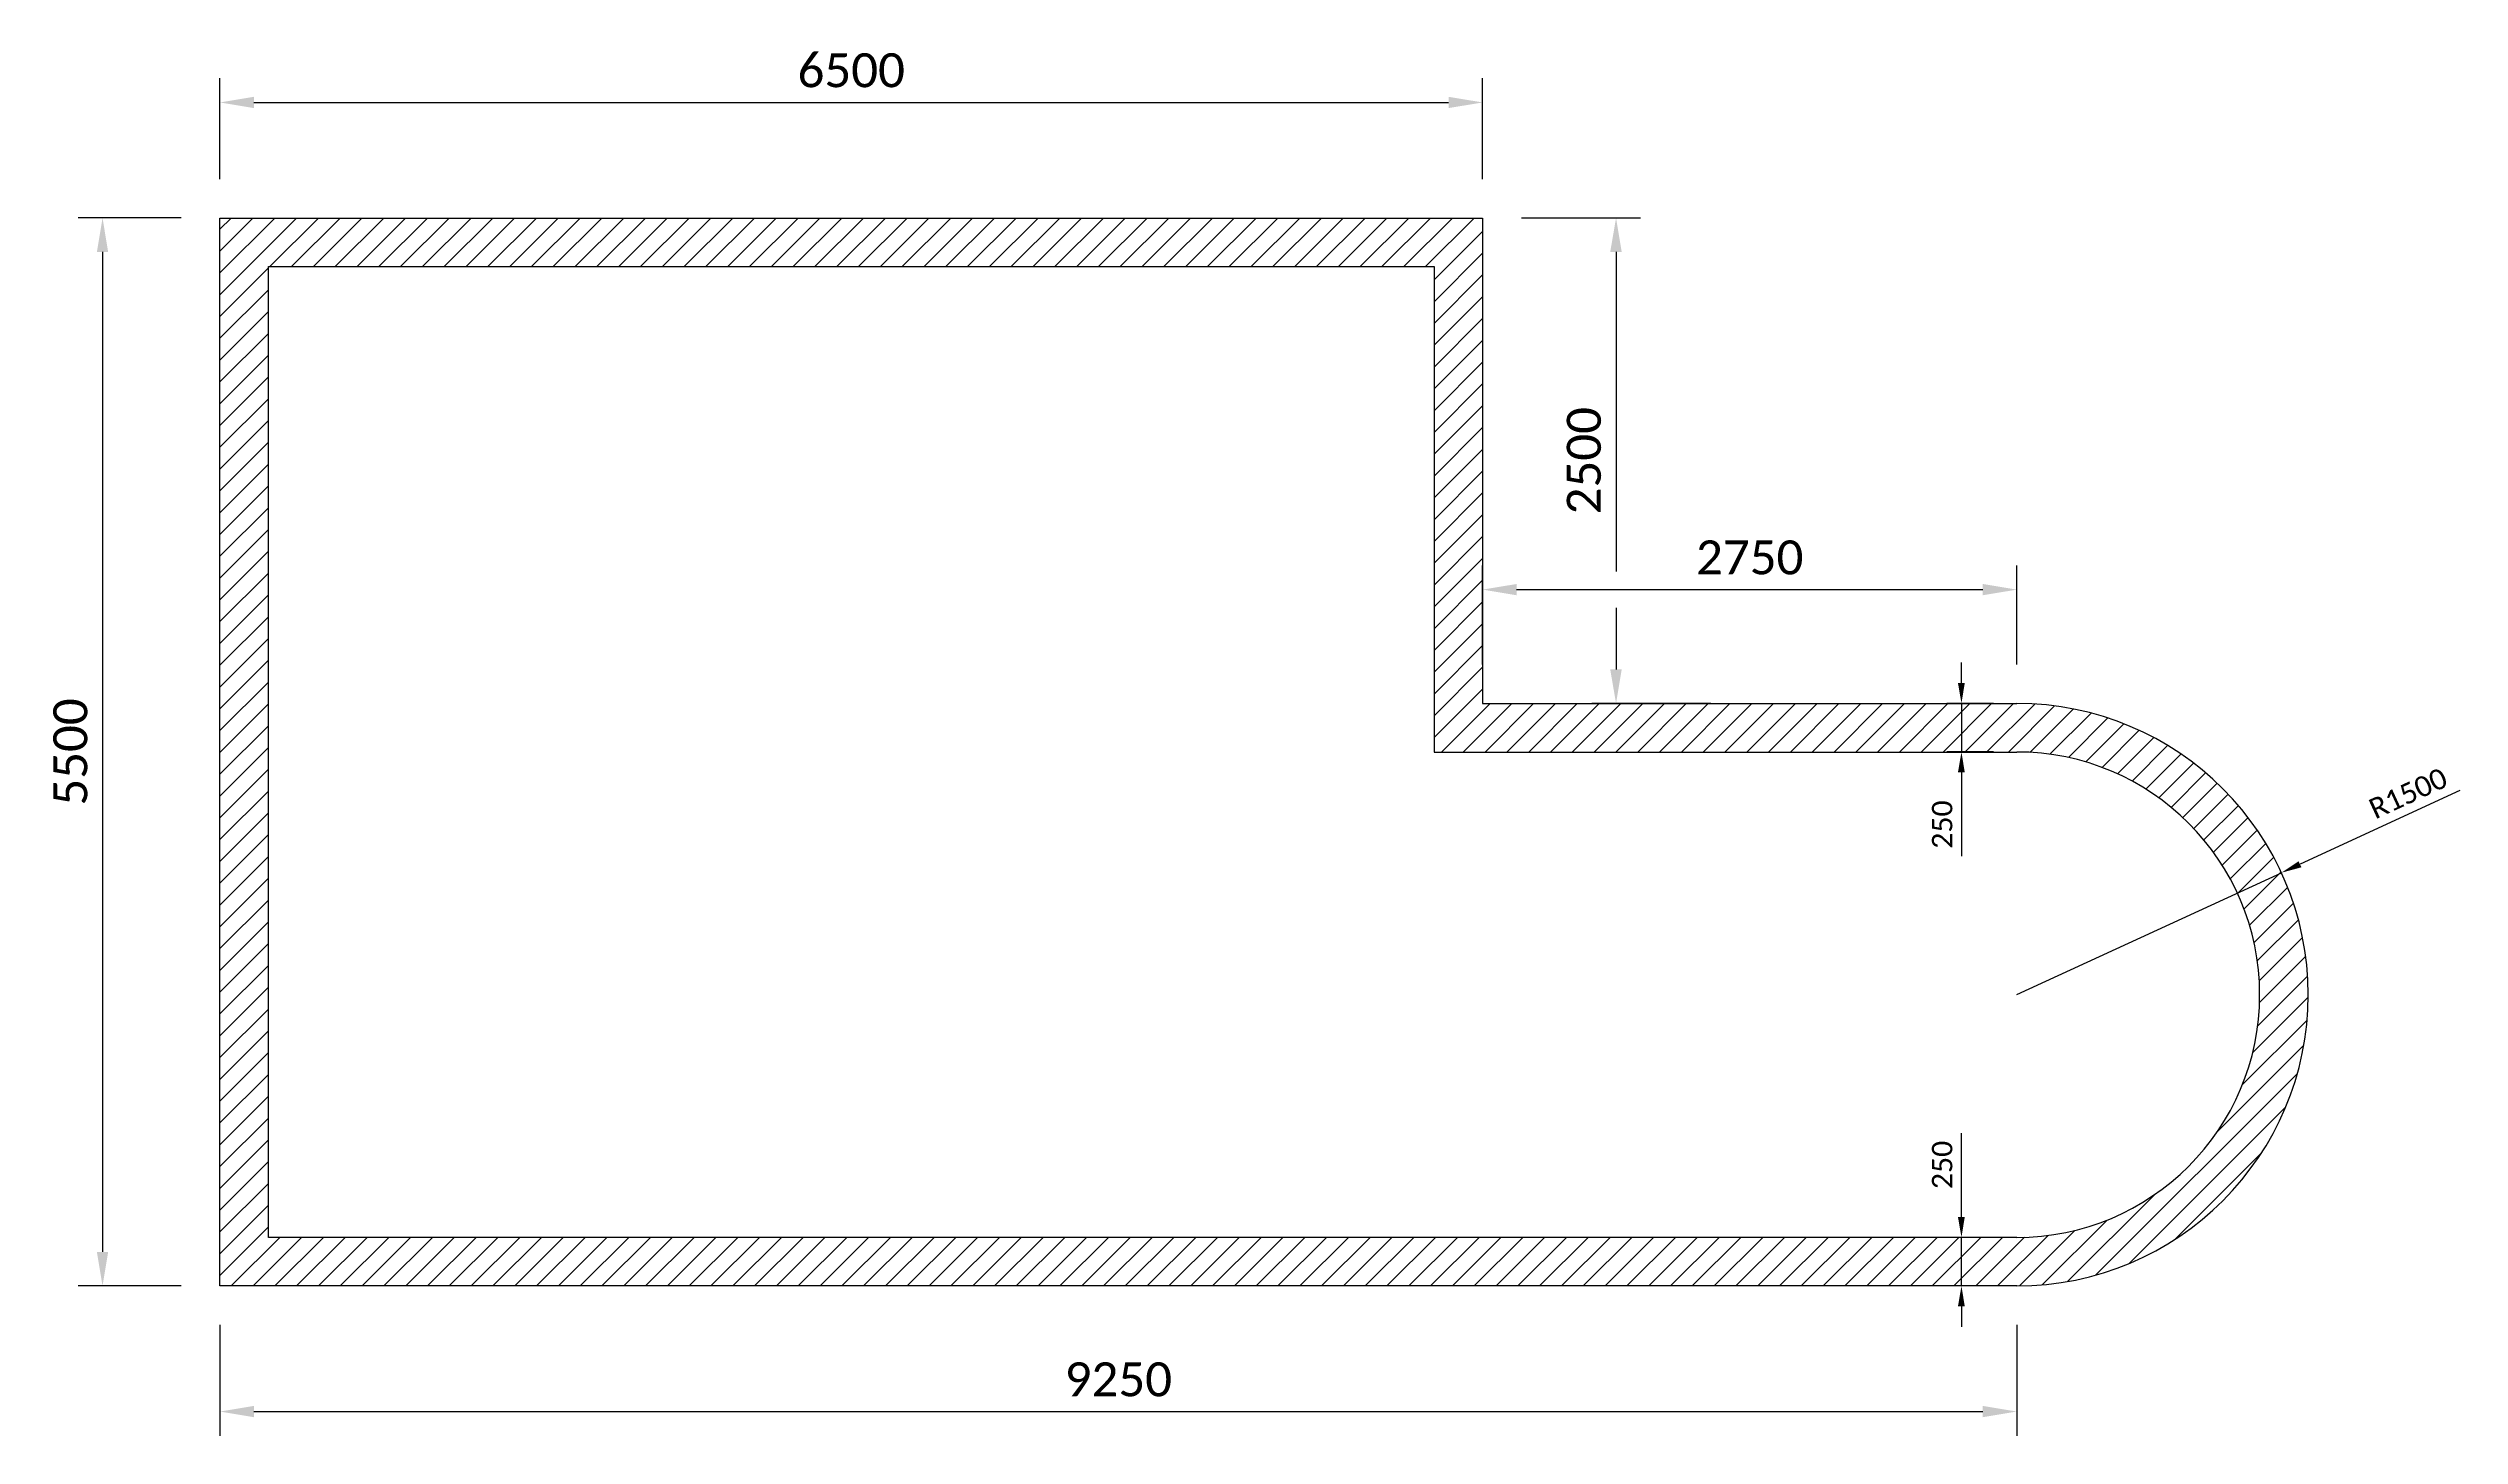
# Model space of a CAD drawing. Header units: millimetres. Extents: x 1672 to 14086, y 608 to 7754.
import ezdxf

# ---------------------------------------------------------------- set-up
doc = ezdxf.new("R2010")
doc.units = ezdxf.units.MM
for name, color, linetype in [('Dimensions', 1, 'Continuous'), ('Hatching', 7, 'Continuous'), ('Walls', 7, 'Continuous')]:
    doc.layers.add(name, color=color, linetype=linetype)
doc.styles.add('Metric-DIMS', font='calibri.ttf')
doc.dimstyles.new('Metric-mm', dxfattribs={"dimtxt": 3.5, "dimasz": 3.5, "dimexe": 2.5, "dimexo": 4, "dimgap": 1.5, "dimtad": 1, "dimdec": 0, "dimdsep": 46, "dimtxsty": 'Metric-DIMS', "dimcen": 0, "dimclrd": 256, "dimclre": 256, "dimclrt": 256, "dimadec": 0, "dimazin": 2, "dimtfac": 1, "dimtdec": 0, "dimtmove": 0, "dimatfit": 3, "dimldrblk": 'DOT', "dimfxl": 1, "dimlwd": -1, "dimlwe": -1, "dimarcsym": 0})

# ---------------------------------------------------------------- blocks, each defined once
blk = doc.blocks.new('*D2')
at = {"layer": 'Defpoints', "color": 0, "transparency": 16777216}
for p in [(9056, 7475), (2556, 6880), (9056, 6880)]:
    blk.add_point(p, dxfattribs=at)
at = {"layer": 'Dimensions', "transparency": 16777216}
for p, q in [((2556, 7080), (2556, 7600)), ((9056, 7080), (9056, 7600)), ((2731, 7475), (8881, 7475))]:
    blk.add_line(p, q, dxfattribs=at)
for points in [[(2731, 7504), (2731, 7446), (2556, 7475)], [(8881, 7504), (8881, 7446), (9056, 7475)]]:
    blk.add_solid(points, dxfattribs=at)
at = {"layer": 'Dimensions', "transparency": 16777216, "insert": (5806, 7640), "char_height": 175, "attachment_point": 5, "style": 'Metric-DIMS'}
blk.add_mtext('6500', dxfattribs=at)
blk = doc.blocks.new('_Dot')
at = {"color": 0, "linetype": 'ByBlock', "lineweight": -2}
blk.add_line((-0.5, 0), (-1, 0), dxfattribs=at)
at = {"color": 0, "linetype": 'ByBlock', "const_width": 0.5}
blk.add_lwpolyline([(-0.25, 0, 1), (0.25, 0, 1)], format="xyb", close=True, dxfattribs=at)
blk = doc.blocks.new('*D3')
at = {"layer": 'Defpoints', "color": 0, "transparency": 16777216}
for p in [(2556, 6880), (1952, 1380), (2556, 1380)]:
    blk.add_point(p, dxfattribs=at)
at = {"layer": 'Dimensions', "transparency": 16777216}
for p, q in [((2356, 6880), (1827, 6880)), ((1952, 6705), (1952, 1555)), ((2356, 1380), (1827, 1380))]:
    blk.add_line(p, q, dxfattribs=at)
for points in [[(1923, 6705), (1981, 6705), (1952, 6880)], [(1923, 1555), (1981, 1555), (1952, 1380)]]:
    blk.add_solid(points, dxfattribs=at)
at = {"layer": 'Dimensions', "transparency": 16777216, "insert": (1787, 4130), "char_height": 175, "attachment_point": 5, "rotation": 90, "style": 'Metric-DIMS'}
blk.add_mtext('5500', dxfattribs=at)
blk = doc.blocks.new('*D4')
at = {"layer": 'Defpoints', "color": 0, "transparency": 16777216}
for p in [(9056, 6880), (9743, 4380), (10431, 4380)]:
    blk.add_point(p, dxfattribs=at)
at = {"layer": 'Dimensions', "transparency": 16777216}
for p, q in [((9256, 6880), (9868, 6880)), ((9743, 6705), (9743, 5060)), ((9743, 4872), (9743, 4555)), ((10231, 4380), (9618, 4380))]:
    blk.add_line(p, q, dxfattribs=at)
for points in [[(9713, 6705), (9772, 6705), (9743, 6880)], [(9713, 4555), (9772, 4555), (9743, 4380)]]:
    blk.add_solid(points, dxfattribs=at)
at = {"layer": 'Dimensions', "transparency": 16777216, "insert": (9578, 5630), "char_height": 175, "attachment_point": 5, "rotation": 90, "style": 'Metric-DIMS'}
blk.add_mtext('2500', dxfattribs=at)
blk = doc.blocks.new('*D7')
at = {"layer": 'Defpoints', "color": 0, "transparency": 16777216}
for p in [(2556, 1380), (11806, 1380), (11806, 733)]:
    blk.add_point(p, dxfattribs=at)
at = {"layer": 'Dimensions', "transparency": 16777216}
for p, q in [((2556, 1180), (2556, 608)), ((11806, 1180), (11806, 608)), ((2731, 733), (11631, 733))]:
    blk.add_line(p, q, dxfattribs=at)
for points in [[(2731, 762), (2731, 704), (2556, 733)], [(11631, 762), (11631, 704), (11806, 733)]]:
    blk.add_solid(points, dxfattribs=at)
at = {"layer": 'Dimensions', "transparency": 16777216, "insert": (7181, 898), "char_height": 175, "attachment_point": 5, "style": 'Metric-DIMS'}
blk.add_mtext('9250', dxfattribs=at)
blk = doc.blocks.new('*D8')
at = {"layer": 'Defpoints', "color": 0, "transparency": 16777216}
for p in [(13168, 3508), (11806, 2880)]:
    blk.add_point(p, dxfattribs=at)
at = {"layer": 'Dimensions', "transparency": 16777216}
for p, q in [((14086, 3931), (13264, 3552)), ((11806, 2880), (13168, 3508))]:
    blk.add_line(p, q, dxfattribs=at)
blk.add_solid([(13256, 3567), (13271, 3536), (13168, 3508)], dxfattribs=at)
at = {"layer": 'Dimensions', "transparency": 16777216, "insert": (13820, 3917), "char_height": 105, "attachment_point": 5, "rotation": 24.7468, "style": 'Metric-DIMS'}
blk.add_mtext('R1500', dxfattribs=at)
blk = doc.blocks.new('*D9')
at = {"layer": 'Defpoints', "color": 0, "transparency": 16777216}
for p in [(11806, 4380), (11521, 4130), (11806, 4130)]:
    blk.add_point(p, dxfattribs=at)
at = {"layer": 'Dimensions', "transparency": 16777216}
for p, q in [((11521, 4485), (11521, 4590)), ((11686, 4380), (11446, 4380)), ((11521, 4380), (11521, 4130)), ((11686, 4130), (11446, 4130)), ((11521, 4025), (11521, 3593))]:
    blk.add_line(p, q, dxfattribs=at)
for points in [[(11503, 4485), (11538, 4485), (11521, 4380)], [(11503, 4025), (11538, 4025), (11521, 4130)]]:
    blk.add_solid(points, dxfattribs=at)
at = {"layer": 'Dimensions', "transparency": 16777216, "insert": (11422, 3756), "char_height": 105, "attachment_point": 5, "rotation": 90, "style": 'Metric-DIMS'}
blk.add_mtext('250', dxfattribs=at)
blk = doc.blocks.new('*D10')
at = {"layer": 'Defpoints', "color": 0, "transparency": 16777216}
for p in [(11521, 1630), (11806, 1630), (11806, 1380)]:
    blk.add_point(p, dxfattribs=at)
at = {"layer": 'Dimensions', "transparency": 16777216}
for p, q in [((11521, 1735), (11521, 2166)), ((11686, 1630), (11446, 1630)), ((11521, 1380), (11521, 1630)), ((11686, 1380), (11446, 1380)), ((11521, 1275), (11521, 1170))]:
    blk.add_line(p, q, dxfattribs=at)
for points in [[(11503, 1735), (11538, 1735), (11521, 1630)], [(11503, 1275), (11538, 1275), (11521, 1380)]]:
    blk.add_solid(points, dxfattribs=at)
at = {"layer": 'Dimensions', "transparency": 16777216, "insert": (11422, 2003), "char_height": 105, "attachment_point": 5, "rotation": 90, "style": 'Metric-DIMS'}
blk.add_mtext('250', dxfattribs=at)
blk = doc.blocks.new('*D11')
at = {"layer": 'Defpoints', "color": 0, "transparency": 16777216}
for p in [(11806, 4966), (9056, 4380), (11806, 4380)]:
    blk.add_point(p, dxfattribs=at)
at = {"layer": 'Dimensions', "transparency": 16777216}
for p, q in [((9056, 4580), (9056, 5091)), ((11806, 4580), (11806, 5091)), ((9231, 4966), (11631, 4966))]:
    blk.add_line(p, q, dxfattribs=at)
for points in [[(9231, 4995), (9231, 4937), (9056, 4966)], [(11631, 4995), (11631, 4937), (11806, 4966)]]:
    blk.add_solid(points, dxfattribs=at)
at = {"layer": 'Dimensions', "transparency": 16777216, "insert": (10431, 5131), "char_height": 175, "attachment_point": 5, "style": 'Metric-DIMS'}
blk.add_mtext('2750', dxfattribs=at)

msp = doc.modelspace()

# ---------------------------------------------------------------- hatches: boundary and pattern name
at = {"layer": 'Hatching'}
h = msp.add_hatch(dxfattribs=at)
h.set_pattern_fill('ANSI31', color=256, scale=25)
h.paths.add_polyline_path([(9056, 6879.7), (2556, 6879.7), (2556, 1379.7), (11806, 1379.7, 1), (11806, 4379.7), (9056, 4379.7)])
h.paths.add_polyline_path([(2806, 6629.7), (8806, 6629.7), (8806, 4129.7), (11806, 4129.7, -1), (11806, 1629.7), (2806, 1629.7)], flags=16)

# ---------------------------------------------------------------- linework, layer by layer
at = {"layer": 'Walls'}
for p, q in [((2556, 1379.7), (2556, 6879.7)), ((2556, 6879.7), (9056, 6879.7)), ((9056, 6879.7), (9056, 4379.7)), ((2806, 1629.7), (2806, 6629.7)), ((2806, 6629.7), (8806, 6629.7)), ((8806, 6629.7), (8806, 4129.7)), ((9056, 4379.7), (11806, 4379.7)), ((8806, 4129.7), (11806, 4129.7)), ((11806, 1629.7), (2806, 1629.7)), ((11806, 1379.7), (2556, 1379.7))]:
    msp.add_line(p, q, dxfattribs=at)
for radius in [1500, 1250]:
    msp.add_arc((11806, 2879.7), radius, 270, 90, dxfattribs=at)

# ---------------------------------------------------------------- dimensions: what is measured, and where the dimension line sits
at = {"layer": 'Dimensions'}
for base, p1, p2, picture, middle in [((9056, 7474.9), (2556, 6879.7), (9056, 6879.7), '*D2', (5806, 7639.5)), ((11806, 4966), (9056, 4379.7), (11806, 4379.7), '*D11', (10431, 5130.6)), ((11806, 733.1), (2556, 1379.7), (11806, 1379.7), '*D7', (7181, 897.8))]:
    dim = msp.add_linear_dim(base=base, p1=p1, p2=p2, dimstyle='Metric-mm', dxfattribs=at)
    dim.commit()
    dim.dimension.update_dxf_attribs({"geometry": picture, "text_midpoint": middle})
for base, p1, p2, picture, middle in [((1952, 1379.7), (2556, 6879.7), (2556, 1379.7), '*D3', (1787.3, 4129.7)), ((9742.5, 4379.7), (9056, 6879.7), (10431, 4379.7), '*D4', (9577.9, 5629.7)), ((11520.8, 4129.7), (11806, 4379.7), (11806, 4129.7), '*D9', (11422, 3756.4)), ((11520.8, 1629.7), (11806, 1379.7), (11806, 1629.7), '*D10', (11422, 2003))]:
    dim = msp.add_linear_dim(base=base, p1=p1, p2=p2, angle=90, dimstyle='Metric-mm', dxfattribs=at)
    dim.commit()
    dim.dimension.update_dxf_attribs({"geometry": picture, "text_midpoint": middle})
dim = msp.add_radius_dim(center=(11806, 2879.7), mpoint=(13168.3, 3507.6), dimstyle='Metric-mm', dxfattribs=at)
dim.commit()
dim.dimension.update_dxf_attribs({"geometry": '*D8', "text_midpoint": (13861.1, 3826.9), "dimtype": 164})

doc.saveas('drawing.dxf')
